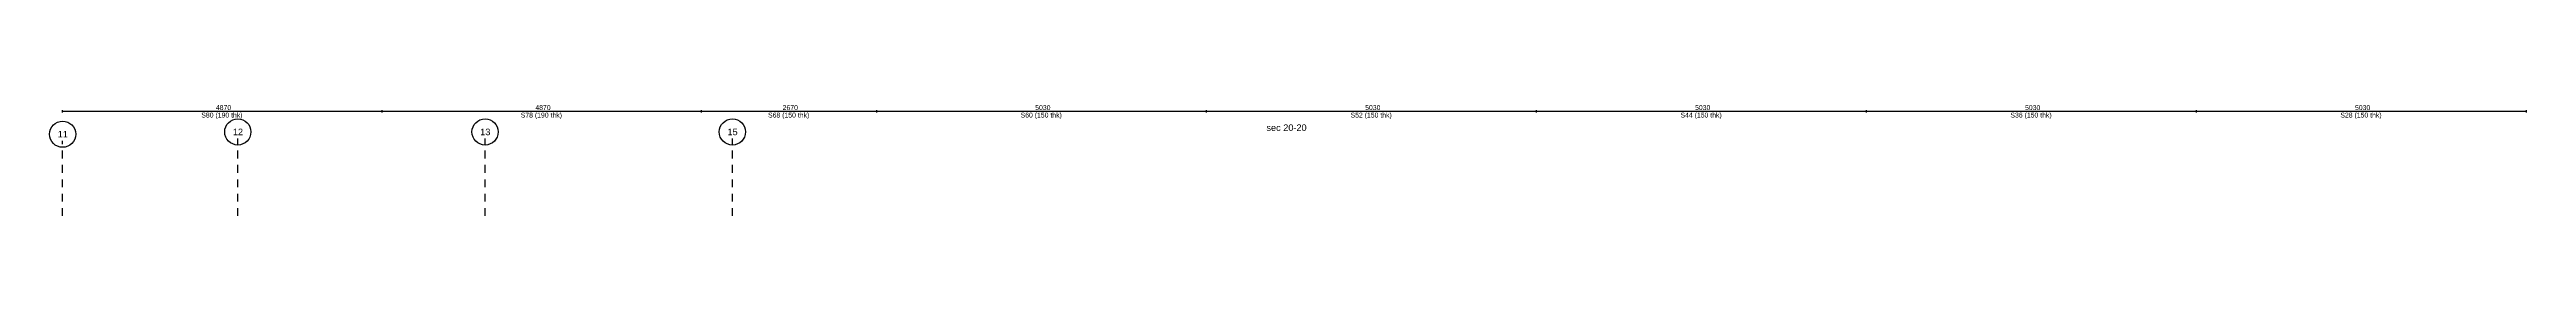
# Model space of a CAD drawing. Extents: x 0 to 119, y -5 to 121.
# Drawn here: x 70.36 to 108.12, y 116.88 to 118.58 of the extents above; entities that cross this region are included whole.
import ezdxf

# ---------------------------------------------------------------- set-up
doc = ezdxf.new("R2010")
doc.units = 0
doc.linetypes.add('ACAD_ISO02W100', pattern=[15, 12, -3])
for name, color, linetype in [('Axisline', 7, 'CONTINUOUS'), ('Axisline_Name', 1, 'CONTINUOUS'), ('Section_Name', 1, 'CONTINUOUS'), ('Slab_ID', 4, 'CONTINUOUS'), ('Span_Dim', 7, 'CONTINUOUS'), ('span_line', 7, 'CONTINUOUS')]:
    doc.layers.add(name, color=color, linetype=linetype)
doc.styles.add('STRUDS_Arial', font='ARIAL.TTF', dxfattribs={"height": 0.04})

msp = doc.modelspace()

# ---------------------------------------------------------------- linework, layer by layer
at = {"layer": 'Axisline', "linetype": 'ACAD_ISO02W100', "ltscale": 0.01}
for p, q in [((70.558, 116.88), (70.558, 118.03)), ((73.228, 116.88), (73.228, 118.065)), ((76.998, 116.88), (76.998, 118.065)), ((80.768, 116.88), (80.768, 118.065))]:
    msp.add_line(p, q, dxfattribs=at)
at = {"layer": 'Axisline'}
for centre in [(70.558, 118.13), (73.228, 118.165), (76.998, 118.165), (80.768, 118.165)]:
    msp.add_circle(centre, 0.2, dxfattribs=at)
at = {"layer": 'Span_Line'}
for p, q in [((70.558, 118.46), (70.558, 118.5)), ((70.558, 118.48), (75.428, 118.48)), ((75.428, 118.46), (75.428, 118.5)), ((75.428, 118.46), (75.428, 118.5)), ((75.428, 118.48), (80.298, 118.48)), ((80.298, 118.46), (80.298, 118.5)), ((80.298, 118.46), (80.298, 118.5)), ((80.298, 118.48), (82.968, 118.48)), ((82.968, 118.46), (82.968, 118.5)), ((82.968, 118.46), (82.968, 118.5)), ((82.968, 118.48), (87.998, 118.48)), ((87.998, 118.46), (87.998, 118.5)), ((87.998, 118.46), (87.998, 118.5)), ((87.998, 118.48), (93.028, 118.48)), ((93.028, 118.46), (93.028, 118.5)), ((93.028, 118.46), (93.028, 118.5)), ((93.028, 118.48), (98.058, 118.48)), ((98.058, 118.46), (98.058, 118.5)), ((98.058, 118.46), (98.058, 118.5)), ((98.058, 118.48), (103.088, 118.48)), ((103.088, 118.46), (103.088, 118.5)), ((103.088, 118.46), (103.088, 118.5)), ((103.088, 118.48), (108.118, 118.48)), ((108.118, 118.46), (108.118, 118.5))]:
    msp.add_line(p, q, dxfattribs=at)
for points in [[(70.558, 118.48), (70.618, 118.49), (70.558, 118.48), (70.618, 118.47)], [(75.428, 118.48), (75.368, 118.492), (75.428, 118.48), (75.368, 118.47)], [(75.428, 118.48), (75.488, 118.49), (75.428, 118.48), (75.488, 118.47)], [(80.298, 118.48), (80.238, 118.492), (80.298, 118.48), (80.238, 118.47)], [(80.298, 118.48), (80.358, 118.49), (80.298, 118.48), (80.358, 118.47)], [(82.968, 118.48), (82.908, 118.492), (82.968, 118.48), (82.908, 118.47)], [(82.968, 118.48), (83.028, 118.49), (82.968, 118.48), (83.028, 118.47)], [(87.998, 118.48), (87.938, 118.492), (87.998, 118.48), (87.938, 118.47)], [(87.998, 118.48), (88.058, 118.49), (87.998, 118.48), (88.058, 118.47)], [(93.028, 118.48), (92.968, 118.492), (93.028, 118.48), (92.968, 118.47)], [(93.028, 118.48), (93.088, 118.49), (93.028, 118.48), (93.088, 118.47)], [(98.058, 118.48), (97.998, 118.492), (98.058, 118.48), (97.998, 118.47)], [(98.058, 118.48), (98.118, 118.49), (98.058, 118.48), (98.118, 118.47)], [(103.088, 118.48), (103.028, 118.492), (103.088, 118.48), (103.028, 118.47)], [(103.088, 118.48), (103.148, 118.49), (103.088, 118.48), (103.148, 118.47)], [(108.118, 118.48), (108.058, 118.492), (108.118, 118.48), (108.058, 118.47)]]:
    msp.add_solid(points, dxfattribs=at)

# ---------------------------------------------------------------- texts
at = {"layer": 'Axisline_Name', "style": 'STRUDS_Arial'}
for s, p in [('12', (73.153, 118.115)), ('13', (76.923, 118.115)), ('15', (80.693, 118.115)), ('11', (70.483, 118.08))]:
    msp.add_text(s, height=0.1, dxfattribs=at).set_placement(p)
at = {"layer": 'Section_name', "style": 'STRUDS_Arial'}
msp.add_text('sec 20-20', height=0.1, dxfattribs=at).set_placement((88.909, 118.18))
at = {"layer": 'Slab_ID', "style": 'STRUDS_Arial'}
for s, p in [('S80 (190 thk)', (72.6713, 118.385)), ('S78 (190 thk)', (77.5413, 118.385)), ('S68 (150 thk)', (81.3113, 118.385)), ('S60 (150 thk)', (85.1613, 118.385)), ('S52 (150 thk)', (90.1913, 118.385)), ('S44 (150 thk)', (95.2213, 118.385)), ('S36 (150 thk)', (100.251, 118.385)), ('S28 (150 thk)', (105.281, 118.385))]:
    msp.add_text(s, height=0.075, dxfattribs=at).set_placement(p)
at = {"layer": 'Span_Dim', "style": 'STRUDS_Arial'}
for s, p in [('4870', (72.894, 118.5)), ('4870', (77.764, 118.5)), ('2670', (81.534, 118.5)), ('5030', (85.384, 118.5)), ('5030', (90.414, 118.5)), ('5030', (95.444, 118.5)), ('5030', (100.474, 118.5)), ('5030', (105.504, 118.5))]:
    msp.add_text(s, height=0.075, dxfattribs=at).set_placement(p)

doc.saveas('drawing.dxf')
